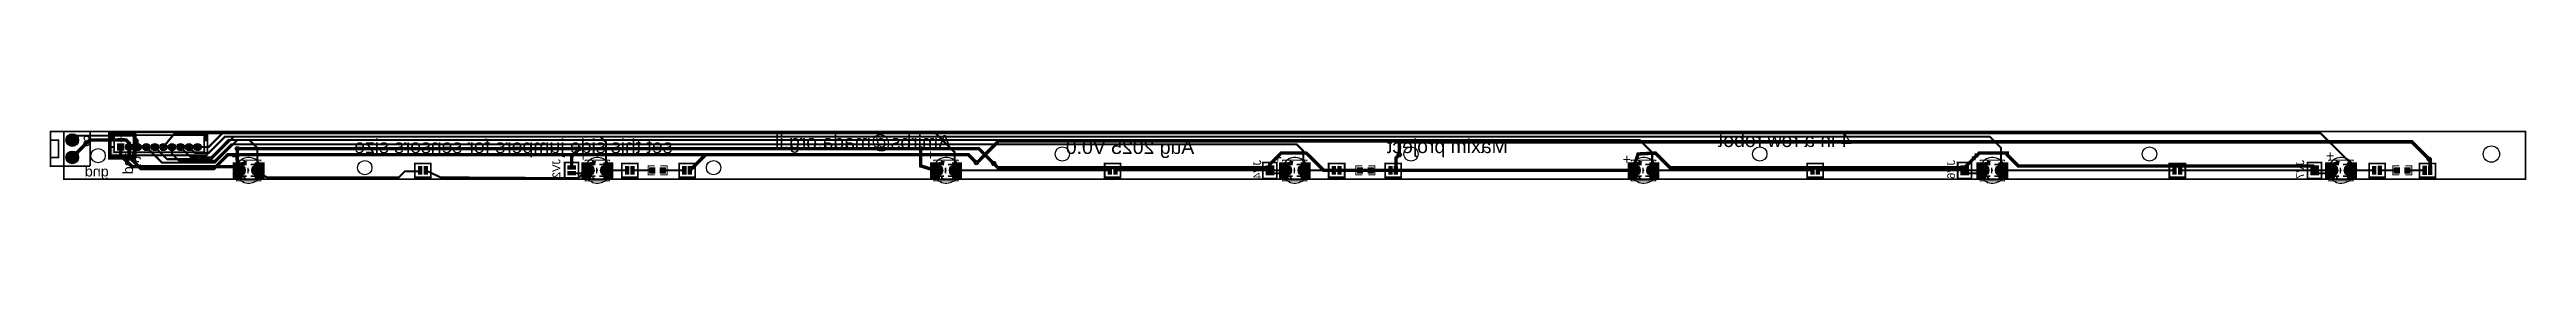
# Model space of a CAD drawing. Header units: millimetres. Extents: x -29 to 333, y -3 to 6.
import ezdxf

# ---------------------------------------------------------------- set-up
doc = ezdxf.new("R2010")
doc.units = ezdxf.units.MM
for name, color, linetype, true_color in [('BoardOutLine', 7, 'Continuous', 0xff00ff), ('BottomLayer', 7, 'Continuous', 0x0000ff), ('BottomPasteMaskLayer', 7, 'Continuous', 0x800000), ('BottomSilkLayer', 7, 'Continuous', 0x66cc33), ('BottomSolderMaskLayer', 7, 'Continuous', 0xaa00ff), ('Document', 7, 'Continuous', 0xffffff), ('Hole', 7, 'Continuous', 0x222222), ('Multi-Layer', 7, 'Continuous', 0xc0c0c0), ('TopLayer', 7, 'Continuous', 0xff0000), ('TopPasteMaskLayer', 7, 'Continuous', 0x808080), ('TopSilkLayer', 7, 'Continuous', 0xffcc00), ('TopSolderMaskLayer', 7, 'Continuous', 0x800080)]:
    doc.layers.add(name, color=color, linetype=linetype, true_color=true_color)
doc.styles.get("Standard").update_dxf_attribs({"font": 'arial.ttf'})

msp = doc.modelspace()

# ---------------------------------------------------------------- texts
at = {"layer": 'BottomSilkLayer', "text_generation_flag": 2}
for s, height, p in [('3', 1.5, (-23.11, 3.56)), ('+', 1.5, (-18.03, 3.94)), ('set this side jumpers for sensors size', 2.032, (61.98, 2.54)), ('Amirbs@mada.org.il', 2.032, (102.74, 3.18)), ('Aug 2025 V0.0', 2.032, (138.3, 2.41)), ('Maxim project', 2.032, (184.15, 2.54)), ('4 in a row robot', 2.032, (234.44, 3.43)), ('gnd', 1.5, (-20.45, -0.89)), ('3', 1.5, (-15.62, 0.51)), ('+', 1.5, (-1.27, 1.27)), ('+', 1.5, (49.53, 1.4)), ('+', 1.5, (100.32, 1.52)), ('+', 1.5, (151.13, 1.14)), ('+', 1.5, (202.18, 0.89)), ('+', 1.5, (253.11, 1.27)), ('+', 1.5, (305.05, 1.4))]:
    msp.add_text(s, height=height, dxfattribs=at).set_placement(p)
for s, height, p in [('gnd', 1.5, (-16.89, 2.92)), ('JV2', 1.143, (45.59, 1.65)), ('JV4', 1.143, (148.08, 1.52)), ('JV6', 1.143, (249.56, 1.52)), ('JV7', 1.143, (300.61, 1.52))]:
    msp.add_text(s, height=height, rotation=90, dxfattribs=at).set_placement(p)

# ---------------------------------------------------------------- hatches: boundary and pattern name
at = {"layer": 'BottomLayer'}
for points in [[(-2.3, 1.15), (-0.9, 1.15), (-0.9, -1.15), (-2.3, -1.15)], [(-0.45, -0.4), (-0.45, 0.4), (-1.25, 0.4), (-1.25, -0.4)], [(1.25, -0.4), (1.25, 0.4), (0.45, 0.4), (0.45, -0.4)], [(0.9, 1.15), (2.3, 1.15), (2.3, -1.15), (0.9, -1.15)], [(46.61, 0.72), (46.61, 0.09), (47.88, 0.09), (47.88, 0.72)], [(48.7, 1.15), (50.1, 1.15), (50.1, -1.15), (48.7, -1.15)], [(50.55, -0.4), (50.55, 0.4), (49.75, 0.4), (49.75, -0.4)], [(52.25, -0.4), (52.25, 0.4), (51.45, 0.4), (51.45, -0.4)], [(51.9, 1.15), (53.3, 1.15), (53.3, -1.15), (51.9, -1.15)], [(99.7, 1.15), (101.1, 1.15), (101.1, -1.15), (99.7, -1.15)], [(101.55, -0.4), (101.55, 0.4), (100.75, 0.4), (100.75, -0.4)], [(103.25, -0.4), (103.25, 0.4), (102.45, 0.4), (102.45, -0.4)], [(102.9, 1.15), (104.3, 1.15), (104.3, -1.15), (102.9, -1.15)], [(148.72, 0.72), (148.72, 0.09), (149.99, 0.09), (149.99, 0.72)], [(150.7, 1.15), (152.1, 1.15), (152.1, -1.15), (150.7, -1.15)], [(152.55, -0.4), (152.55, 0.4), (151.75, 0.4), (151.75, -0.4)], [(154.25, -0.4), (154.25, 0.4), (153.45, 0.4), (153.45, -0.4)], [(153.9, 1.15), (155.3, 1.15), (155.3, -1.15), (153.9, -1.15)], [(201.7, 1.15), (203.1, 1.15), (203.1, -1.15), (201.7, -1.15)], [(203.55, -0.4), (203.55, 0.4), (202.75, 0.4), (202.75, -0.4)], [(205.25, -0.4), (205.25, 0.4), (204.45, 0.4), (204.45, -0.4)], [(204.9, 1.15), (206.3, 1.15), (206.3, -1.15), (204.9, -1.15)], [(250.32, 0.72), (250.32, 0.09), (251.59, 0.09), (251.59, 0.72)], [(252.7, 1.15), (254.1, 1.15), (254.1, -1.15), (252.7, -1.15)], [(254.55, -0.4), (254.55, 0.4), (253.75, 0.4), (253.75, -0.4)], [(256.25, -0.4), (256.25, 0.4), (255.45, 0.4), (255.45, -0.4)], [(255.9, 1.15), (257.3, 1.15), (257.3, -1.15), (255.9, -1.15)], [(301.5, 0.72), (301.5, 0.09), (302.77, 0.09), (302.77, 0.72)], [(303.7, 1.15), (305.1, 1.15), (305.1, -1.15), (303.7, -1.15)], [(305.55, -0.4), (305.55, 0.4), (304.75, 0.4), (304.75, -0.4)], [(307.25, -0.4), (307.25, 0.4), (306.45, 0.4), (306.45, -0.4)], [(306.9, 1.15), (308.3, 1.15), (308.3, -1.15), (306.9, -1.15)], [(46.61, -0.09), (46.61, -0.72), (47.88, -0.72), (47.88, -0.09)], [(148.72, -0.09), (148.72, -0.72), (149.99, -0.72), (149.99, -0.09)], [(250.32, -0.09), (250.32, -0.72), (251.59, -0.72), (251.59, -0.09)], [(301.5, -0.09), (301.5, -0.72), (302.77, -0.72), (302.77, -0.09)]]:
    msp.add_hatch(color=256, dxfattribs=at).paths.add_polyline_path(points)
at = {"layer": 'BottomPasteMaskLayer'}
for points in [[(-2.3, 1.15), (-0.9, 1.15), (-0.9, -1.15), (-2.3, -1.15)], [(-0.45, -0.4), (-0.45, 0.4), (-1.25, 0.4), (-1.25, -0.4)], [(1.25, -0.4), (1.25, 0.4), (0.45, 0.4), (0.45, -0.4)], [(0.9, 1.15), (2.3, 1.15), (2.3, -1.15), (0.9, -1.15)], [(48.7, 1.15), (50.1, 1.15), (50.1, -1.15), (48.7, -1.15)], [(50.55, -0.4), (50.55, 0.4), (49.75, 0.4), (49.75, -0.4)], [(52.25, -0.4), (52.25, 0.4), (51.45, 0.4), (51.45, -0.4)], [(51.9, 1.15), (53.3, 1.15), (53.3, -1.15), (51.9, -1.15)], [(99.7, 1.15), (101.1, 1.15), (101.1, -1.15), (99.7, -1.15)], [(101.55, -0.4), (101.55, 0.4), (100.75, 0.4), (100.75, -0.4)], [(103.25, -0.4), (103.25, 0.4), (102.45, 0.4), (102.45, -0.4)], [(102.9, 1.15), (104.3, 1.15), (104.3, -1.15), (102.9, -1.15)], [(150.7, 1.15), (152.1, 1.15), (152.1, -1.15), (150.7, -1.15)], [(152.55, -0.4), (152.55, 0.4), (151.75, 0.4), (151.75, -0.4)], [(154.25, -0.4), (154.25, 0.4), (153.45, 0.4), (153.45, -0.4)], [(153.9, 1.15), (155.3, 1.15), (155.3, -1.15), (153.9, -1.15)], [(201.7, 1.15), (203.1, 1.15), (203.1, -1.15), (201.7, -1.15)], [(203.55, -0.4), (203.55, 0.4), (202.75, 0.4), (202.75, -0.4)], [(205.25, -0.4), (205.25, 0.4), (204.45, 0.4), (204.45, -0.4)], [(204.9, 1.15), (206.3, 1.15), (206.3, -1.15), (204.9, -1.15)], [(252.7, 1.15), (254.1, 1.15), (254.1, -1.15), (252.7, -1.15)], [(254.55, -0.4), (254.55, 0.4), (253.75, 0.4), (253.75, -0.4)], [(256.25, -0.4), (256.25, 0.4), (255.45, 0.4), (255.45, -0.4)], [(255.9, 1.15), (257.3, 1.15), (257.3, -1.15), (255.9, -1.15)], [(303.7, 1.15), (305.1, 1.15), (305.1, -1.15), (303.7, -1.15)], [(305.55, -0.4), (305.55, 0.4), (304.75, 0.4), (304.75, -0.4)], [(307.25, -0.4), (307.25, 0.4), (306.45, 0.4), (306.45, -0.4)], [(306.9, 1.15), (308.3, 1.15), (308.3, -1.15), (306.9, -1.15)]]:
    msp.add_hatch(color=256, dxfattribs=at).paths.add_polyline_path(points)
at = {"layer": 'BottomSilkLayer'}
for points in [[(-0.75, -1.4), (-0.12, -1.4), (-0.75, -0.77)], [(50.25, -1.4), (50.88, -1.4), (50.25, -0.77)], [(101.25, -1.4), (101.88, -1.4), (101.25, -0.77)], [(152.25, -1.4), (152.88, -1.4), (152.25, -0.77)], [(203.25, -1.4), (203.88, -1.4), (203.25, -0.77)], [(254.25, -1.4), (254.88, -1.4), (254.25, -0.77)], [(305.25, -1.4), (305.88, -1.4), (305.25, -0.77)]]:
    msp.add_hatch(color=256, dxfattribs=at).paths.add_polyline_path(points)
at = {"layer": 'BottomSolderMaskLayer'}
for points in [[(-26.71, 4.45, 1), (-24.86, 4.45, 1)], [(-18.17, 2.9), (-19.24, 2.9), (-19.24, 3.96), (-18.17, 3.96)], [(-17.99, 3.43, 1), (-16.92, 3.43, 1)], [(-16.74, 3.43, 1), (-15.67, 3.43, 1)], [(-15.49, 3.43, 1), (-14.42, 3.43, 1)], [(-14.24, 3.43, 1), (-13.17, 3.43, 1)], [(-12.99, 3.43, 1), (-11.92, 3.43, 1)], [(-11.74, 3.43, 1), (-10.67, 3.43, 1)], [(-10.49, 3.43, 1), (-9.42, 3.43, 1)], [(-9.24, 3.43, 1), (-8.17, 3.43, 1)], [(-7.99, 3.43, 1), (-6.92, 3.43, 1)], [(-26.71, 1.91, 1), (-24.86, 1.91, 1)], [(-2.33, 1.18), (-0.87, 1.18), (-0.87, -1.18), (-2.33, -1.18)], [(-2.06, 0, 1), (-0.48, 0, 1)], [(-0.43, -0.43), (-0.43, 0.43), (-1.28, 0.43), (-1.28, -0.43)], [(1.28, -0.43), (1.28, 0.43), (0.43, 0.43), (0.43, -0.43)], [(0.48, 0, 1), (2.06, 0, 1)], [(0.87, 1.18), (2.33, 1.18), (2.33, -1.18), (0.87, -1.18)], [(48.67, 1.18), (50.13, 1.18), (50.13, -1.18), (48.67, -1.18)], [(48.94, 0, 1), (50.52, 0, 1)], [(50.57, -0.43), (50.57, 0.43), (49.72, 0.43), (49.72, -0.43)], [(52.28, -0.43), (52.28, 0.43), (51.43, 0.43), (51.43, -0.43)], [(51.48, 0, 1), (53.06, 0, 1)], [(51.87, 1.18), (53.33, 1.18), (53.33, -1.18), (51.87, -1.18)], [(99.67, 1.18), (101.13, 1.18), (101.13, -1.18), (99.67, -1.18)], [(99.94, 0, 1), (101.52, 0, 1)], [(101.57, -0.43), (101.57, 0.43), (100.72, 0.43), (100.72, -0.43)], [(103.28, -0.43), (103.28, 0.43), (102.43, 0.43), (102.43, -0.43)], [(102.48, 0, 1), (104.06, 0, 1)], [(102.87, 1.18), (104.33, 1.18), (104.33, -1.18), (102.87, -1.18)], [(150.67, 1.18), (152.13, 1.18), (152.13, -1.18), (150.67, -1.18)], [(150.94, 0, 1), (152.52, 0, 1)], [(152.57, -0.43), (152.57, 0.43), (151.72, 0.43), (151.72, -0.43)], [(154.28, -0.43), (154.28, 0.43), (153.43, 0.43), (153.43, -0.43)], [(153.48, 0, 1), (155.06, 0, 1)], [(153.87, 1.18), (155.33, 1.18), (155.33, -1.18), (153.87, -1.18)], [(201.67, 1.18), (203.13, 1.18), (203.13, -1.18), (201.67, -1.18)], [(201.94, 0, 1), (203.52, 0, 1)], [(203.57, -0.43), (203.57, 0.43), (202.72, 0.43), (202.72, -0.43)], [(205.28, -0.43), (205.28, 0.43), (204.43, 0.43), (204.43, -0.43)], [(204.48, 0, 1), (206.06, 0, 1)], [(204.87, 1.18), (206.33, 1.18), (206.33, -1.18), (204.87, -1.18)], [(252.67, 1.18), (254.13, 1.18), (254.13, -1.18), (252.67, -1.18)], [(252.94, 0, 1), (254.52, 0, 1)], [(254.57, -0.43), (254.57, 0.43), (253.72, 0.43), (253.72, -0.43)], [(256.28, -0.43), (256.28, 0.43), (255.43, 0.43), (255.43, -0.43)], [(255.48, 0, 1), (257.06, 0, 1)], [(255.87, 1.18), (257.33, 1.18), (257.33, -1.18), (255.87, -1.18)], [(303.67, 1.18), (305.13, 1.18), (305.13, -1.18), (303.67, -1.18)], [(303.94, 0, 1), (305.52, 0, 1)], [(305.57, -0.43), (305.57, 0.43), (304.72, 0.43), (304.72, -0.43)], [(307.28, -0.43), (307.28, 0.43), (306.43, 0.43), (306.43, -0.43)], [(306.48, 0, 1), (308.06, 0, 1)], [(306.87, 1.18), (308.33, 1.18), (308.33, -1.18), (306.87, -1.18)]]:
    msp.add_hatch(color=256, dxfattribs=at).paths.add_polyline_path(points)
at = {"layer": 'Document'}
for points in [[(-29.1, 1.76), (-27.74, 1.76), (-27.66, 1.85), (-27.66, 4.48), (-27.74, 4.56), (-29.1, 4.56), (-29.1, 4.32), (-27.9, 4.32), (-27.9, 2.01), (-29.1, 2.01)], [(-19.68, 4.43), (-20.18, 4.43), (-20.18, 5.63), (-17.98, 5.63), (-17.98, 5.18), (-19.63, 5.18), (-19.63, 4.43)], [(-16.98, 5.63), (-16.98, 5.18), (-9.18, 5.18), (-9.18, 5.63)], [(-5.98, 4.38), (-6.48, 4.38), (-6.48, 5.18), (-8.18, 5.18), (-8.18, 5.68), (-5.98, 5.68)], [(-5.98, 3.43), (-6.48, 3.43), (-6.48, 2.63), (-19.68, 2.63), (-19.68, 3.43), (-20.13, 3.43), (-20.13, 2.18), (-5.98, 2.18)], [(-0.9, -0.03), (-0.9, 0.17), (-1.89, 0.17), (-1.89, -0.03), (-0.9, -0.03)], [(-0.9, 0.03), (-0.9, -0.17), (-1.89, -0.17), (-1.89, 0.03), (-0.9, 0.03)], [(-1.29, -0.44), (-1.29, 0.55), (-1.49, 0.55), (-1.49, -0.44), (-1.29, -0.44)], [(-1.29, 0.44), (-1.29, -0.55), (-1.49, -0.55), (-1.49, 0.44), (-1.29, 0.44)], [(-0.66, 0.1), (-1.32, 0.1), (-1.32, -0.05), (-0.66, -0.05)], [(-0.66, -0.1), (-1.32, -0.1), (-1.32, 0.05), (-0.66, 0.05)], [(-0.94, -0.28), (-0.94, 0.39), (-1.09, 0.39), (-1.09, -0.28)], [(-0.94, 0.28), (-0.94, -0.39), (-1.09, -0.39), (-1.09, 0.28)], [(-0.26, 1.21), (-1.05, 1.21), (-1.05, 0.98), (-0.26, 0.98)], [(-0.53, 0.69), (-0.53, 1.48), (-0.76, 1.48), (-0.76, 0.69)], [(-0.75, 1.4), (-0.12, 1.4), (-0.75, 0.76)], [(1.19, -0.05), (0.53, -0.05), (0.53, 0.1), (1.19, 0.1)], [(1.19, 0.05), (0.53, 0.05), (0.53, -0.1), (1.19, -0.1)], [(1.84, -0.03), (1.84, 0.17), (0.85, 0.17), (0.85, -0.03), (1.84, -0.03)], [(1.84, 0.03), (1.84, -0.17), (0.85, -0.17), (0.85, 0.03), (1.84, 0.03)], [(50.1, -0.03), (50.1, 0.17), (49.11, 0.17), (49.11, -0.03), (50.1, -0.03)], [(50.1, 0.03), (50.1, -0.17), (49.11, -0.17), (49.11, 0.03), (50.1, 0.03)], [(49.71, -0.44), (49.71, 0.55), (49.51, 0.55), (49.51, -0.44), (49.71, -0.44)], [(49.71, 0.44), (49.71, -0.55), (49.51, -0.55), (49.51, 0.44), (49.71, 0.44)], [(50.34, 0.1), (49.68, 0.1), (49.68, -0.05), (50.34, -0.05)], [(50.34, -0.1), (49.68, -0.1), (49.68, 0.05), (50.34, 0.05)], [(50.06, -0.28), (50.06, 0.39), (49.91, 0.39), (49.91, -0.28)], [(50.06, 0.28), (50.06, -0.39), (49.91, -0.39), (49.91, 0.28)], [(50.74, 1.21), (49.95, 1.21), (49.95, 0.98), (50.74, 0.98)], [(50.47, 0.69), (50.47, 1.48), (50.24, 1.48), (50.24, 0.69)], [(50.25, 1.4), (50.88, 1.4), (50.25, 0.76)], [(52.19, -0.05), (51.53, -0.05), (51.53, 0.1), (52.19, 0.1)], [(52.19, 0.05), (51.53, 0.05), (51.53, -0.1), (52.19, -0.1)], [(52.84, -0.03), (52.84, 0.17), (51.85, 0.17), (51.85, -0.03), (52.84, -0.03)], [(52.84, 0.03), (52.84, -0.17), (51.85, -0.17), (51.85, 0.03), (52.84, 0.03)], [(101.1, -0.03), (101.1, 0.17), (100.11, 0.17), (100.11, -0.03), (101.1, -0.03)], [(101.1, 0.03), (101.1, -0.17), (100.11, -0.17), (100.11, 0.03), (101.1, 0.03)], [(100.71, -0.44), (100.71, 0.55), (100.51, 0.55), (100.51, -0.44), (100.71, -0.44)], [(100.71, 0.44), (100.71, -0.55), (100.51, -0.55), (100.51, 0.44), (100.71, 0.44)], [(101.34, 0.1), (100.68, 0.1), (100.68, -0.05), (101.34, -0.05)], [(101.34, -0.1), (100.68, -0.1), (100.68, 0.05), (101.34, 0.05)], [(101.06, -0.28), (101.06, 0.39), (100.91, 0.39), (100.91, -0.28)], [(101.06, 0.28), (101.06, -0.39), (100.91, -0.39), (100.91, 0.28)], [(101.74, 1.21), (100.95, 1.21), (100.95, 0.98), (101.74, 0.98)], [(101.47, 0.69), (101.47, 1.48), (101.24, 1.48), (101.24, 0.69)], [(101.25, 1.4), (101.88, 1.4), (101.25, 0.76)], [(103.19, -0.05), (102.53, -0.05), (102.53, 0.1), (103.19, 0.1)], [(103.19, 0.05), (102.53, 0.05), (102.53, -0.1), (103.19, -0.1)], [(103.84, -0.03), (103.84, 0.17), (102.85, 0.17), (102.85, -0.03), (103.84, -0.03)], [(103.84, 0.03), (103.84, -0.17), (102.85, -0.17), (102.85, 0.03), (103.84, 0.03)], [(152.1, -0.03), (152.1, 0.17), (151.11, 0.17), (151.11, -0.03), (152.1, -0.03)], [(152.1, 0.03), (152.1, -0.17), (151.11, -0.17), (151.11, 0.03), (152.1, 0.03)], [(151.71, -0.44), (151.71, 0.55), (151.51, 0.55), (151.51, -0.44), (151.71, -0.44)], [(151.71, 0.44), (151.71, -0.55), (151.51, -0.55), (151.51, 0.44), (151.71, 0.44)], [(152.34, 0.1), (151.68, 0.1), (151.68, -0.05), (152.34, -0.05)], [(152.34, -0.1), (151.68, -0.1), (151.68, 0.05), (152.34, 0.05)], [(152.06, -0.28), (152.06, 0.39), (151.91, 0.39), (151.91, -0.28)], [(152.06, 0.28), (152.06, -0.39), (151.91, -0.39), (151.91, 0.28)], [(152.74, 1.21), (151.95, 1.21), (151.95, 0.98), (152.74, 0.98)], [(152.47, 0.69), (152.47, 1.48), (152.24, 1.48), (152.24, 0.69)], [(152.25, 1.4), (152.88, 1.4), (152.25, 0.76)], [(154.19, -0.05), (153.53, -0.05), (153.53, 0.1), (154.19, 0.1)], [(154.19, 0.05), (153.53, 0.05), (153.53, -0.1), (154.19, -0.1)], [(154.84, -0.03), (154.84, 0.17), (153.85, 0.17), (153.85, -0.03), (154.84, -0.03)], [(154.84, 0.03), (154.84, -0.17), (153.85, -0.17), (153.85, 0.03), (154.84, 0.03)], [(203.1, -0.03), (203.1, 0.17), (202.11, 0.17), (202.11, -0.03), (203.1, -0.03)], [(203.1, 0.03), (203.1, -0.17), (202.11, -0.17), (202.11, 0.03), (203.1, 0.03)], [(202.71, -0.44), (202.71, 0.55), (202.51, 0.55), (202.51, -0.44), (202.71, -0.44)], [(202.71, 0.44), (202.71, -0.55), (202.51, -0.55), (202.51, 0.44), (202.71, 0.44)], [(203.34, 0.1), (202.68, 0.1), (202.68, -0.05), (203.34, -0.05)], [(203.34, -0.1), (202.68, -0.1), (202.68, 0.05), (203.34, 0.05)], [(203.06, -0.28), (203.06, 0.39), (202.91, 0.39), (202.91, -0.28)], [(203.06, 0.28), (203.06, -0.39), (202.91, -0.39), (202.91, 0.28)], [(203.74, 1.21), (202.95, 1.21), (202.95, 0.98), (203.74, 0.98)], [(203.47, 0.69), (203.47, 1.48), (203.24, 1.48), (203.24, 0.69)], [(203.25, 1.4), (203.88, 1.4), (203.25, 0.76)], [(205.19, -0.05), (204.53, -0.05), (204.53, 0.1), (205.19, 0.1)], [(205.19, 0.05), (204.53, 0.05), (204.53, -0.1), (205.19, -0.1)], [(205.84, -0.03), (205.84, 0.17), (204.85, 0.17), (204.85, -0.03), (205.84, -0.03)], [(205.84, 0.03), (205.84, -0.17), (204.85, -0.17), (204.85, 0.03), (205.84, 0.03)], [(254.1, -0.03), (254.1, 0.17), (253.11, 0.17), (253.11, -0.03), (254.1, -0.03)], [(254.1, 0.03), (254.1, -0.17), (253.11, -0.17), (253.11, 0.03), (254.1, 0.03)], [(253.71, -0.44), (253.71, 0.55), (253.51, 0.55), (253.51, -0.44), (253.71, -0.44)], [(253.71, 0.44), (253.71, -0.55), (253.51, -0.55), (253.51, 0.44), (253.71, 0.44)], [(254.34, 0.1), (253.68, 0.1), (253.68, -0.05), (254.34, -0.05)], [(254.34, -0.1), (253.68, -0.1), (253.68, 0.05), (254.34, 0.05)], [(254.06, -0.28), (254.06, 0.39), (253.91, 0.39), (253.91, -0.28)], [(254.06, 0.28), (254.06, -0.39), (253.91, -0.39), (253.91, 0.28)], [(254.74, 1.21), (253.95, 1.21), (253.95, 0.98), (254.74, 0.98)], [(254.47, 0.69), (254.47, 1.48), (254.24, 1.48), (254.24, 0.69)], [(254.25, 1.4), (254.88, 1.4), (254.25, 0.76)], [(256.19, -0.05), (255.53, -0.05), (255.53, 0.1), (256.19, 0.1)], [(256.19, 0.05), (255.53, 0.05), (255.53, -0.1), (256.19, -0.1)], [(256.84, -0.03), (256.84, 0.17), (255.85, 0.17), (255.85, -0.03), (256.84, -0.03)], [(256.84, 0.03), (256.84, -0.17), (255.85, -0.17), (255.85, 0.03), (256.84, 0.03)], [(305.1, -0.03), (305.1, 0.17), (304.11, 0.17), (304.11, -0.03), (305.1, -0.03)], [(305.1, 0.03), (305.1, -0.17), (304.11, -0.17), (304.11, 0.03), (305.1, 0.03)], [(304.71, -0.44), (304.71, 0.55), (304.51, 0.55), (304.51, -0.44), (304.71, -0.44)], [(304.71, 0.44), (304.71, -0.55), (304.51, -0.55), (304.51, 0.44), (304.71, 0.44)], [(305.34, 0.1), (304.68, 0.1), (304.68, -0.05), (305.34, -0.05)], [(305.34, -0.1), (304.68, -0.1), (304.68, 0.05), (305.34, 0.05)], [(305.06, -0.28), (305.06, 0.39), (304.91, 0.39), (304.91, -0.28)], [(305.06, 0.28), (305.06, -0.39), (304.91, -0.39), (304.91, 0.28)], [(305.74, 1.21), (304.95, 1.21), (304.95, 0.98), (305.74, 0.98)], [(305.47, 0.69), (305.47, 1.48), (305.24, 1.48), (305.24, 0.69)], [(305.25, 1.4), (305.88, 1.4), (305.25, 0.76)], [(307.19, -0.05), (306.53, -0.05), (306.53, 0.1), (307.19, 0.1)], [(307.19, 0.05), (306.53, 0.05), (306.53, -0.1), (307.19, -0.1)], [(307.84, -0.03), (307.84, 0.17), (306.85, 0.17), (306.85, -0.03), (307.84, -0.03)], [(307.84, 0.03), (307.84, -0.17), (306.85, -0.17), (306.85, 0.03), (307.84, 0.03)], [(-0.75, -1.4), (-0.12, -1.4), (-0.75, -0.77)], [(50.25, -1.4), (50.88, -1.4), (50.25, -0.77)], [(101.25, -1.4), (101.88, -1.4), (101.25, -0.77)], [(152.25, -1.4), (152.88, -1.4), (152.25, -0.77)], [(203.25, -1.4), (203.88, -1.4), (203.25, -0.77)], [(254.25, -1.4), (254.88, -1.4), (254.25, -0.77)], [(305.25, -1.4), (305.88, -1.4), (305.25, -0.77)]]:
    msp.add_hatch(color=256, dxfattribs=at).paths.add_polyline_path(points)
at = {"layer": 'Multi-Layer'}
for points in [[(-26.68, 4.45, 1), (-24.88, 4.45, 1)], [(-18.2, 2.92), (-19.21, 2.92), (-19.21, 3.94), (-18.2, 3.94)], [(-17.96, 3.43, 1), (-16.95, 3.43, 1)], [(-16.71, 3.43, 1), (-15.7, 3.43, 1)], [(-15.46, 3.43, 1), (-14.45, 3.43, 1)], [(-14.21, 3.43, 1), (-13.2, 3.43, 1)], [(-12.96, 3.43, 1), (-11.95, 3.43, 1)], [(-11.71, 3.43, 1), (-10.7, 3.43, 1)], [(-10.46, 3.43, 1), (-9.45, 3.43, 1)], [(-9.21, 3.43, 1), (-8.2, 3.43, 1)], [(-7.96, 3.43, 1), (-6.95, 3.43, 1)], [(-26.68, 1.91, 1), (-24.88, 1.91, 1)], [(-2.03, 0, 1), (-0.51, 0, 1)], [(0.51, 0, 1), (2.03, 0, 1)], [(48.97, 0, 1), (50.49, 0, 1)], [(51.51, 0, 1), (53.03, 0, 1)], [(99.97, 0, 1), (101.49, 0, 1)], [(102.51, 0, 1), (104.03, 0, 1)], [(150.97, 0, 1), (152.49, 0, 1)], [(153.51, 0, 1), (155.03, 0, 1)], [(201.97, 0, 1), (203.49, 0, 1)], [(204.51, 0, 1), (206.03, 0, 1)], [(252.97, 0, 1), (254.49, 0, 1)], [(255.51, 0, 1), (257.03, 0, 1)], [(303.97, 0, 1), (305.49, 0, 1)], [(306.51, 0, 1), (308.03, 0, 1)]]:
    msp.add_hatch(color=256, dxfattribs=at).paths.add_polyline_path(points)
at = {"layer": 'TopLayer'}
for points in [[(-2.3, -1.15), (-0.9, -1.15), (-0.9, 1.15), (-2.3, 1.15)], [(-0.45, 0.4), (-0.45, -0.4), (-1.25, -0.4), (-1.25, 0.4)], [(1.25, 0.4), (1.25, -0.4), (0.45, -0.4), (0.45, 0.4)], [(0.9, -1.15), (2.3, -1.15), (2.3, 1.15), (0.9, 1.15)], [(24.78, 0.64), (25.41, 0.64), (25.41, -0.64), (24.78, -0.64)], [(25.59, 0.64), (26.22, 0.64), (26.22, -0.64), (25.59, -0.64)], [(48.7, -1.15), (50.1, -1.15), (50.1, 1.15), (48.7, 1.15)], [(50.55, 0.4), (50.55, -0.4), (49.75, -0.4), (49.75, 0.4)], [(52.25, 0.4), (52.25, -0.4), (51.45, -0.4), (51.45, 0.4)], [(51.9, -1.15), (53.3, -1.15), (53.3, 1.15), (51.9, 1.15)], [(55.03, 0.64), (55.66, 0.64), (55.66, -0.64), (55.03, -0.64)], [(55.84, 0.64), (56.48, 0.64), (56.48, -0.64), (55.84, -0.64)], [(59.47, 0.43), (59.47, -0.43), (58.66, -0.43), (58.66, 0.43)], [(60.17, 0.43), (60.17, -0.43), (60.97, -0.43), (60.97, 0.43)], [(63.41, 0.64), (64.05, 0.64), (64.05, -0.64), (63.41, -0.64)], [(64.22, 0.64), (64.86, 0.64), (64.86, -0.64), (64.22, -0.64)], [(99.7, -1.15), (101.1, -1.15), (101.1, 1.15), (99.7, 1.15)], [(101.55, 0.4), (101.55, -0.4), (100.75, -0.4), (100.75, 0.4)], [(103.25, 0.4), (103.25, -0.4), (102.45, -0.4), (102.45, 0.4)], [(102.9, -1.15), (104.3, -1.15), (104.3, 1.15), (102.9, 1.15)], [(125.64, 0.64), (126.28, 0.64), (126.28, -0.64), (125.64, -0.64)], [(126.45, 0.64), (127.09, 0.64), (127.09, -0.64), (126.45, -0.64)], [(150.7, -1.15), (152.1, -1.15), (152.1, 1.15), (150.7, 1.15)], [(152.55, 0.4), (152.55, -0.4), (151.75, -0.4), (151.75, 0.4)], [(154.25, 0.4), (154.25, -0.4), (153.45, -0.4), (153.45, 0.4)], [(153.9, -1.15), (155.3, -1.15), (155.3, 1.15), (153.9, 1.15)], [(158.41, 0.64), (159.04, 0.64), (159.04, -0.64), (158.41, -0.64)], [(159.22, 0.64), (159.86, 0.64), (159.86, -0.64), (159.22, -0.64)], [(162.97, 0.43), (162.97, -0.43), (162.17, -0.43), (162.17, 0.43)], [(163.67, 0.43), (163.67, -0.43), (164.48, -0.43), (164.48, 0.43)], [(166.66, 0.64), (167.3, 0.64), (167.3, -0.64), (166.66, -0.64)], [(167.48, 0.64), (168.11, 0.64), (168.11, -0.64), (167.48, -0.64)], [(201.7, -1.15), (203.1, -1.15), (203.1, 1.15), (201.7, 1.15)], [(203.55, 0.4), (203.55, -0.4), (202.75, -0.4), (202.75, 0.4)], [(205.25, 0.4), (205.25, -0.4), (204.45, -0.4), (204.45, 0.4)], [(204.9, -1.15), (206.3, -1.15), (206.3, 1.15), (204.9, 1.15)], [(228.38, 0.64), (229.02, 0.64), (229.02, -0.64), (228.38, -0.64)], [(229.2, 0.64), (229.83, 0.64), (229.83, -0.64), (229.2, -0.64)], [(252.7, -1.15), (254.1, -1.15), (254.1, 1.15), (252.7, 1.15)], [(254.55, 0.4), (254.55, -0.4), (253.75, -0.4), (253.75, 0.4)], [(256.25, 0.4), (256.25, -0.4), (255.45, -0.4), (255.45, 0.4)], [(255.9, -1.15), (257.3, -1.15), (257.3, 1.15), (255.9, 1.15)], [(281.34, 0.64), (281.98, 0.64), (281.98, -0.64), (281.34, -0.64)], [(282.16, 0.64), (282.79, 0.64), (282.79, -0.64), (282.16, -0.64)], [(303.7, -1.15), (305.1, -1.15), (305.1, 1.15), (303.7, 1.15)], [(305.55, 0.4), (305.55, -0.4), (304.75, -0.4), (304.75, 0.4)], [(307.25, 0.4), (307.25, -0.4), (306.45, -0.4), (306.45, 0.4)], [(306.9, -1.15), (308.3, -1.15), (308.3, 1.15), (306.9, 1.15)], [(310.55, 0.64), (311.19, 0.64), (311.19, -0.64), (310.55, -0.64)], [(311.37, 0.64), (312, 0.64), (312, -0.64), (311.37, -0.64)], [(314.61, 0.43), (314.61, -0.43), (313.8, -0.43), (313.8, 0.43)], [(315.31, 0.43), (315.31, -0.43), (316.12, -0.43), (316.12, 0.43)], [(317.92, 0.64), (318.55, 0.64), (318.55, -0.64), (317.92, -0.64)], [(318.73, 0.64), (319.37, 0.64), (319.37, -0.64), (318.73, -0.64)]]:
    msp.add_hatch(color=256, dxfattribs=at).paths.add_polyline_path(points)
at = {"layer": 'TopPasteMaskLayer'}
for points in [[(-2.3, -1.15), (-0.9, -1.15), (-0.9, 1.15), (-2.3, 1.15)], [(-0.45, 0.4), (-0.45, -0.4), (-1.25, -0.4), (-1.25, 0.4)], [(1.25, 0.4), (1.25, -0.4), (0.45, -0.4), (0.45, 0.4)], [(0.9, -1.15), (2.3, -1.15), (2.3, 1.15), (0.9, 1.15)], [(48.7, -1.15), (50.1, -1.15), (50.1, 1.15), (48.7, 1.15)], [(50.55, 0.4), (50.55, -0.4), (49.75, -0.4), (49.75, 0.4)], [(52.25, 0.4), (52.25, -0.4), (51.45, -0.4), (51.45, 0.4)], [(51.9, -1.15), (53.3, -1.15), (53.3, 1.15), (51.9, 1.15)], [(58.62, -0.45), (59.42, -0.45), (59.47, -0.4), (59.47, -0.17), (59.1, -0.17), (59.1, 0.16), (59.47, 0.16), (59.47, 0.4), (59.42, 0.45), (58.62, 0.45), (58.57, 0.4), (58.57, -0.4)], [(61.01, 0.45), (60.21, 0.45), (60.16, 0.4), (60.16, 0.17), (60.53, 0.17), (60.53, -0.16), (60.16, -0.16), (60.16, -0.4), (60.21, -0.45), (61.01, -0.45), (61.06, -0.4), (61.06, 0.4)], [(99.7, -1.15), (101.1, -1.15), (101.1, 1.15), (99.7, 1.15)], [(101.55, 0.4), (101.55, -0.4), (100.75, -0.4), (100.75, 0.4)], [(103.25, 0.4), (103.25, -0.4), (102.45, -0.4), (102.45, 0.4)], [(102.9, -1.15), (104.3, -1.15), (104.3, 1.15), (102.9, 1.15)], [(150.7, -1.15), (152.1, -1.15), (152.1, 1.15), (150.7, 1.15)], [(152.55, 0.4), (152.55, -0.4), (151.75, -0.4), (151.75, 0.4)], [(154.25, 0.4), (154.25, -0.4), (153.45, -0.4), (153.45, 0.4)], [(153.9, -1.15), (155.3, -1.15), (155.3, 1.15), (153.9, 1.15)], [(162.13, -0.45), (162.93, -0.45), (162.98, -0.4), (162.98, -0.17), (162.61, -0.17), (162.61, 0.16), (162.98, 0.16), (162.98, 0.4), (162.93, 0.45), (162.13, 0.45), (162.08, 0.4), (162.08, -0.4)], [(164.52, 0.45), (163.72, 0.45), (163.67, 0.4), (163.67, 0.17), (164.04, 0.17), (164.04, -0.16), (163.67, -0.16), (163.67, -0.4), (163.72, -0.45), (164.52, -0.45), (164.57, -0.4), (164.57, 0.4)], [(201.7, -1.15), (203.1, -1.15), (203.1, 1.15), (201.7, 1.15)], [(203.55, 0.4), (203.55, -0.4), (202.75, -0.4), (202.75, 0.4)], [(205.25, 0.4), (205.25, -0.4), (204.45, -0.4), (204.45, 0.4)], [(204.9, -1.15), (206.3, -1.15), (206.3, 1.15), (204.9, 1.15)], [(252.7, -1.15), (254.1, -1.15), (254.1, 1.15), (252.7, 1.15)], [(254.55, 0.4), (254.55, -0.4), (253.75, -0.4), (253.75, 0.4)], [(256.25, 0.4), (256.25, -0.4), (255.45, -0.4), (255.45, 0.4)], [(255.9, -1.15), (257.3, -1.15), (257.3, 1.15), (255.9, 1.15)], [(303.7, -1.15), (305.1, -1.15), (305.1, 1.15), (303.7, 1.15)], [(305.55, 0.4), (305.55, -0.4), (304.75, -0.4), (304.75, 0.4)], [(307.25, 0.4), (307.25, -0.4), (306.45, -0.4), (306.45, 0.4)], [(306.9, -1.15), (308.3, -1.15), (308.3, 1.15), (306.9, 1.15)], [(311.37, 0.64), (312, 0.64), (312, -0.64), (311.37, -0.64)], [(313.77, -0.45), (314.57, -0.45), (314.62, -0.4), (314.62, -0.17), (314.25, -0.17), (314.25, 0.16), (314.62, 0.16), (314.62, 0.4), (314.57, 0.45), (313.77, 0.45), (313.72, 0.4), (313.72, -0.4)], [(316.16, 0.45), (315.36, 0.45), (315.31, 0.4), (315.31, 0.17), (315.68, 0.17), (315.68, -0.16), (315.31, -0.16), (315.31, -0.4), (315.36, -0.45), (316.16, -0.45), (316.21, -0.4), (316.21, 0.4)], [(317.92, 0.64), (318.55, 0.64), (318.55, -0.64), (317.92, -0.64)], [(318.73, 0.64), (319.37, 0.64), (319.37, -0.64), (318.73, -0.64)]]:
    msp.add_hatch(color=256, dxfattribs=at).paths.add_polyline_path(points)
at = {"layer": 'TopSilkLayer'}
for points in [[(-0.75, 1.4), (-0.12, 1.4), (-0.75, 0.76)], [(50.25, 1.4), (50.88, 1.4), (50.25, 0.76)], [(101.25, 1.4), (101.88, 1.4), (101.25, 0.76)], [(152.25, 1.4), (152.88, 1.4), (152.25, 0.76)], [(203.25, 1.4), (203.88, 1.4), (203.25, 0.76)], [(254.25, 1.4), (254.88, 1.4), (254.25, 0.76)], [(305.25, 1.4), (305.88, 1.4), (305.25, 0.76)]]:
    msp.add_hatch(color=256, dxfattribs=at).paths.add_polyline_path(points)
at = {"layer": 'TopSolderMaskLayer'}
for points in [[(-26.71, 4.45, 1), (-24.86, 4.45, 1)], [(-18.17, 2.9), (-19.24, 2.9), (-19.24, 3.96), (-18.17, 3.96)], [(-17.99, 3.43, 1), (-16.92, 3.43, 1)], [(-16.74, 3.43, 1), (-15.67, 3.43, 1)], [(-15.49, 3.43, 1), (-14.42, 3.43, 1)], [(-14.24, 3.43, 1), (-13.17, 3.43, 1)], [(-12.99, 3.43, 1), (-11.92, 3.43, 1)], [(-11.74, 3.43, 1), (-10.67, 3.43, 1)], [(-10.49, 3.43, 1), (-9.42, 3.43, 1)], [(-9.24, 3.43, 1), (-8.17, 3.43, 1)], [(-7.99, 3.43, 1), (-6.92, 3.43, 1)], [(-26.71, 1.91, 1), (-24.86, 1.91, 1)], [(-2.33, -1.18), (-0.87, -1.18), (-0.87, 1.18), (-2.33, 1.18)], [(-2.06, 0, 1), (-0.48, 0, 1)], [(-0.43, 0.43), (-0.43, -0.43), (-1.28, -0.43), (-1.28, 0.43)], [(1.28, 0.43), (1.28, -0.43), (0.43, -0.43), (0.43, 0.43)], [(0.48, 0, 1), (2.06, 0, 1)], [(0.87, -1.18), (2.33, -1.18), (2.33, 1.18), (0.87, 1.18)], [(48.67, -1.18), (50.13, -1.18), (50.13, 1.18), (48.67, 1.18)], [(48.94, 0, 1), (50.52, 0, 1)], [(50.57, 0.43), (50.57, -0.43), (49.72, -0.43), (49.72, 0.43)], [(52.28, 0.43), (52.28, -0.43), (51.43, -0.43), (51.43, 0.43)], [(51.48, 0, 1), (53.06, 0, 1)], [(51.87, -1.18), (53.33, -1.18), (53.33, 1.18), (51.87, 1.18)], [(59.49, 0.46), (59.49, -0.46), (58.64, -0.46), (58.64, 0.46)], [(60.14, 0.46), (60.14, -0.46), (61, -0.46), (61, 0.46)], [(99.67, -1.18), (101.13, -1.18), (101.13, 1.18), (99.67, 1.18)], [(99.94, 0, 1), (101.52, 0, 1)], [(101.57, 0.43), (101.57, -0.43), (100.72, -0.43), (100.72, 0.43)], [(103.28, 0.43), (103.28, -0.43), (102.43, -0.43), (102.43, 0.43)], [(102.48, 0, 1), (104.06, 0, 1)], [(102.87, -1.18), (104.33, -1.18), (104.33, 1.18), (102.87, 1.18)], [(150.67, -1.18), (152.13, -1.18), (152.13, 1.18), (150.67, 1.18)], [(150.94, 0, 1), (152.52, 0, 1)], [(152.57, 0.43), (152.57, -0.43), (151.72, -0.43), (151.72, 0.43)], [(154.28, 0.43), (154.28, -0.43), (153.43, -0.43), (153.43, 0.43)], [(153.48, 0, 1), (155.06, 0, 1)], [(153.87, -1.18), (155.33, -1.18), (155.33, 1.18), (153.87, 1.18)], [(163, 0.46), (163, -0.46), (162.14, -0.46), (162.14, 0.46)], [(163.65, 0.46), (163.65, -0.46), (164.5, -0.46), (164.5, 0.46)], [(201.67, -1.18), (203.13, -1.18), (203.13, 1.18), (201.67, 1.18)], [(201.94, 0, 1), (203.52, 0, 1)], [(203.57, 0.43), (203.57, -0.43), (202.72, -0.43), (202.72, 0.43)], [(205.28, 0.43), (205.28, -0.43), (204.43, -0.43), (204.43, 0.43)], [(204.48, 0, 1), (206.06, 0, 1)], [(204.87, -1.18), (206.33, -1.18), (206.33, 1.18), (204.87, 1.18)], [(252.67, -1.18), (254.13, -1.18), (254.13, 1.18), (252.67, 1.18)], [(252.94, 0, 1), (254.52, 0, 1)], [(254.57, 0.43), (254.57, -0.43), (253.72, -0.43), (253.72, 0.43)], [(256.28, 0.43), (256.28, -0.43), (255.43, -0.43), (255.43, 0.43)], [(255.48, 0, 1), (257.06, 0, 1)], [(255.87, -1.18), (257.33, -1.18), (257.33, 1.18), (255.87, 1.18)], [(303.67, -1.18), (305.13, -1.18), (305.13, 1.18), (303.67, 1.18)], [(303.94, 0, 1), (305.52, 0, 1)], [(305.57, 0.43), (305.57, -0.43), (304.72, -0.43), (304.72, 0.43)], [(307.28, 0.43), (307.28, -0.43), (306.43, -0.43), (306.43, 0.43)], [(306.48, 0, 1), (308.06, 0, 1)], [(306.87, -1.18), (308.33, -1.18), (308.33, 1.18), (306.87, 1.18)], [(311.35, 0.69), (312.01, 0.69), (312.01, -0.69), (311.35, -0.69)], [(314.64, 0.46), (314.64, -0.46), (313.78, -0.46), (313.78, 0.46)], [(315.29, 0.46), (315.29, -0.46), (316.14, -0.46), (316.14, 0.46)], [(317.91, 0.69), (318.57, 0.69), (318.57, -0.69), (317.91, -0.69)], [(318.72, 0.69), (319.38, 0.69), (319.38, -0.69), (318.72, -0.69)]]:
    msp.add_hatch(color=256, dxfattribs=at).paths.add_polyline_path(points)

# ---------------------------------------------------------------- linework, layer by layer
at = {"layer": 'BoardOutLine', "const_width": 0.254}
msp.add_lwpolyline([(-27, 5.7), (333, 5.7), (333, -1.3), (-27, -1.3), (-27, 5.7)], close=True, dxfattribs=at)
at = {"layer": 'BottomLayer'}
for points, const_width in [([(-17.46, 3.43), (-17.46, 3.99), (-17.91, 4.45), (-23.24, 4.45), (-25.78, 1.91)], 0.5), ([(-25.78, 4.45), (-25.15, 5.08), (-16.89, 5.08)], 0.3), ([(-3.81, 0.53), (-17.04, 0.53), (-18.71, 2.2), (-18.71, 3.43)], 0.5), ([(-16.21, 3.43), (-16.21, 4.4), (-16.89, 5.08)], 0.3), ([(-14.96, 3.43), (-12.67, 1.14), (-4.95, 1.14), (-1.65, 4.45), (0.13, 4.45), (1.27, 3.3), (1.27, 0)], 0.3), ([(-13.71, 3.43), (-11.93, 1.65), (-5.46, 1.65), (-2.16, 4.95), (51.44, 4.95), (52.27, 4.12), (52.27, 0)], 0.3), ([(-12.46, 3.43), (-12.46, 3.43), (-10.8, 5.46), (100.46, 5.46), (103.27, 2.65), (103.27, 0)], 0.3), ([(168.28, 2.29), (168.28, 4.32), (109.69, 4.32), (106.55, 1.14)], 0.5), ([(318.9, 1.65), (316.36, 4.19), (168.28, 4.19), (168.28, 2.29)], 0.5), ([(-1.65, 3.18), (-1.65, 0.53), (-3.81, 0.53)], 0.5), ([(48.39, 3.18), (47.24, 2.03), (47.24, 0.41)], 0.5), ([(47.24, -0.41), (49.32, -0.41), (49.73, 0)], 0.3), ([(98.3, 3.18), (98.3, 0.66), (100.4, 0)], 0.5), ([(149.35, 0.41), (109.6, 0.38), (108.97, 1.02)], 0.5), ([(202.4, 0), (157.23, 0), (154.69, 2.54), (151, 2.54), (149.35, 0.89), (149.35, 0.41)], 0.5), ([(149.35, -0.41), (151.32, -0.41), (151.73, 0)], 0.3), ([(250.95, 0.41), (250.93, 0.38), (207.9, 0.38), (205.74, 2.54), (203.2, 2.41), (202.4, 0)], 0.5), ([(302.13, 0.41), (301.91, 0.64), (258.83, 0.64), (257.18, 2.29), (257.18, 2.54), (253.09, 2.54), (250.95, 0.41)], 0.5), ([(250.95, -0.41), (253.32, -0.41), (253.73, 0)], 0.3), ([(302.13, -0.41), (304.32, -0.41), (304.73, 0)], 0.3)]:
    msp.add_lwpolyline(points, dxfattribs=dict(at, const_width=const_width))
at = {"layer": 'BottomSilkLayer'}
for points, const_width in [([(-20.32, 5.46), (-16.7, 5.46), (-16.7, 1.84), (-20.32, 1.84), (-20.32, 5.46)], 0.5), ([(46.23, 1.17), (46.23, -1.17), (48.26, -1.17), (48.26, 1.17), (46.23, 1.17)], 0.254), ([(148.34, 1.17), (148.34, -1.17), (150.37, -1.17), (150.37, 1.17), (148.34, 1.17)], 0.254), ([(249.94, 1.17), (249.94, -1.17), (251.97, -1.17), (251.97, 1.17), (249.94, 1.17)], 0.254), ([(301.12, 1.17), (301.12, -1.17), (303.15, -1.17), (303.15, 1.17), (301.12, 1.17)], 0.254)]:
    msp.add_lwpolyline(points, close=True, dxfattribs=dict(at, const_width=const_width))
for points, const_width in [([(-1.77, -0.86), (-1.77, 0.86)], 0.254), ([(-1.77, 0.86), (-0.29, 0.86)], 0.254), ([(1.78, 1.33), (1.78, 1.52), (-1.78, 1.52), (-1.78, 1.33)], 0.152), ([(-0.08, -0.41), (-0.08, 0.38)], 0.203), ([(-0.08, -0.01), (0.1, -0.01)], 0.203), ([(0.29, 0.86), (1.46, 0.86)], 0.254), ([(1.46, -0.86), (1.82, -0.51), (1.82, 0.51), (1.46, 0.86)], 0.254), ([(49.23, -0.86), (49.23, 0.86)], 0.254), ([(49.23, 0.86), (50.71, 0.86)], 0.254), ([(52.78, 1.33), (52.78, 1.52), (49.22, 1.52), (49.22, 1.33)], 0.152), ([(50.92, -0.41), (50.92, 0.38)], 0.203), ([(50.92, -0.01), (51.1, -0.01)], 0.203), ([(51.29, 0.86), (52.46, 0.86)], 0.254), ([(52.46, -0.86), (52.82, -0.51), (52.82, 0.51), (52.46, 0.86)], 0.254), ([(100.23, -0.86), (100.23, 0.86)], 0.254), ([(100.23, 0.86), (101.71, 0.86)], 0.254), ([(103.78, 1.33), (103.78, 1.52), (100.22, 1.52), (100.22, 1.33)], 0.152), ([(101.92, -0.41), (101.92, 0.38)], 0.203), ([(101.92, -0.01), (102.1, -0.01)], 0.203), ([(102.29, 0.86), (103.46, 0.86)], 0.254), ([(103.46, -0.86), (103.82, -0.51), (103.82, 0.51), (103.46, 0.86)], 0.254), ([(151.23, -0.86), (151.23, 0.86)], 0.254), ([(151.23, 0.86), (152.71, 0.86)], 0.254), ([(154.78, 1.33), (154.78, 1.52), (151.22, 1.52), (151.22, 1.33)], 0.152), ([(152.92, -0.41), (152.92, 0.38)], 0.203), ([(152.92, -0.01), (153.1, -0.01)], 0.203), ([(153.29, 0.86), (154.46, 0.86)], 0.254), ([(154.46, -0.86), (154.82, -0.51), (154.82, 0.51), (154.46, 0.86)], 0.254), ([(202.23, -0.86), (202.23, 0.86)], 0.254), ([(202.23, 0.86), (203.71, 0.86)], 0.254), ([(205.78, 1.33), (205.78, 1.52), (202.22, 1.52), (202.22, 1.33)], 0.152), ([(203.92, -0.41), (203.92, 0.38)], 0.203), ([(203.92, -0.01), (204.1, -0.01)], 0.203), ([(204.29, 0.86), (205.46, 0.86)], 0.254), ([(205.46, -0.86), (205.82, -0.51), (205.82, 0.51), (205.46, 0.86)], 0.254), ([(253.23, -0.86), (253.23, 0.86)], 0.254), ([(253.23, 0.86), (254.71, 0.86)], 0.254), ([(256.78, 1.33), (256.78, 1.52), (253.22, 1.52), (253.22, 1.33)], 0.152), ([(254.92, -0.41), (254.92, 0.38)], 0.203), ([(254.92, -0.01), (255.1, -0.01)], 0.203), ([(255.29, 0.86), (256.46, 0.86)], 0.254), ([(256.46, -0.86), (256.82, -0.51), (256.82, 0.51), (256.46, 0.86)], 0.254), ([(304.23, -0.86), (304.23, 0.86)], 0.254), ([(304.23, 0.86), (305.71, 0.86)], 0.254), ([(307.78, 1.33), (307.78, 1.52), (304.22, 1.52), (304.22, 1.33)], 0.152), ([(305.92, -0.41), (305.92, 0.38)], 0.203), ([(305.92, -0.01), (306.1, -0.01)], 0.203), ([(306.29, 0.86), (307.46, 0.86)], 0.254), ([(307.46, -0.86), (307.82, -0.51), (307.82, 0.51), (307.46, 0.86)], 0.254), ([(-1.77, -0.86), (-0.29, -0.86)], 0.254), ([(-1.78, -1.33), (-1.78, -1.52), (1.78, -1.52), (1.78, -1.33)], 0.152), ([(0.32, -0.86), (1.46, -0.86)], 0.254), ([(49.23, -0.86), (50.71, -0.86)], 0.254), ([(49.22, -1.33), (49.22, -1.52), (52.78, -1.52), (52.78, -1.33)], 0.152), ([(51.32, -0.86), (52.46, -0.86)], 0.254), ([(100.23, -0.86), (101.71, -0.86)], 0.254), ([(100.22, -1.33), (100.22, -1.52), (103.78, -1.52), (103.78, -1.33)], 0.152), ([(102.32, -0.86), (103.46, -0.86)], 0.254), ([(151.23, -0.86), (152.71, -0.86)], 0.254), ([(151.22, -1.33), (151.22, -1.52), (154.78, -1.52), (154.78, -1.33)], 0.152), ([(153.32, -0.86), (154.46, -0.86)], 0.254), ([(202.23, -0.86), (203.71, -0.86)], 0.254), ([(202.22, -1.33), (202.22, -1.52), (205.78, -1.52), (205.78, -1.33)], 0.152), ([(204.32, -0.86), (205.46, -0.86)], 0.254), ([(253.23, -0.86), (254.71, -0.86)], 0.254), ([(253.22, -1.33), (253.22, -1.52), (256.78, -1.52), (256.78, -1.33)], 0.152), ([(255.32, -0.86), (256.46, -0.86)], 0.254), ([(304.23, -0.86), (305.71, -0.86)], 0.254), ([(304.22, -1.33), (304.22, -1.52), (307.78, -1.52), (307.78, -1.33)], 0.152), ([(306.32, -0.86), (307.46, -0.86)], 0.254)]:
    msp.add_lwpolyline(points, dxfattribs=dict(at, const_width=const_width))
at = {"layer": 'BottomSolderMaskLayer'}
for centre, radius in [((-25.78, 4.45), 0.925), ((-25.78, 4.45), 0.566), ((-18.71, 3.43), 0.341), ((-17.46, 3.43), 0.533), ((-17.46, 3.43), 0.341), ((-16.21, 3.43), 0.533), ((-16.21, 3.43), 0.341), ((-14.96, 3.43), 0.533), ((-14.96, 3.43), 0.341), ((-13.71, 3.43), 0.533), ((-13.71, 3.43), 0.341), ((-12.46, 3.43), 0.533), ((-12.46, 3.43), 0.341), ((-11.21, 3.43), 0.533), ((-11.21, 3.43), 0.341), ((-9.96, 3.43), 0.533), ((-9.96, 3.43), 0.341), ((-8.71, 3.43), 0.533), ((-8.71, 3.43), 0.341), ((-7.46, 3.43), 0.533), ((-7.46, 3.43), 0.341), ((-25.78, 1.91), 0.925), ((-25.78, 1.91), 0.566), ((-1.27, 0), 0.787), ((-1.27, 0), 0.465), ((1.27, 0), 0.787), ((1.27, 0), 0.465), ((49.73, 0), 0.787), ((49.73, 0), 0.465), ((52.27, 0), 0.787), ((52.27, 0), 0.465), ((100.73, 0), 0.787), ((100.73, 0), 0.465), ((103.27, 0), 0.787), ((103.27, 0), 0.465), ((151.73, 0), 0.787), ((151.73, 0), 0.465), ((154.27, 0), 0.787), ((154.27, 0), 0.465), ((202.73, 0), 0.787), ((202.73, 0), 0.465), ((205.27, 0), 0.787), ((205.27, 0), 0.465), ((253.73, 0), 0.787), ((253.73, 0), 0.465), ((256.27, 0), 0.787), ((256.27, 0), 0.465), ((304.73, 0), 0.787), ((304.73, 0), 0.465), ((307.27, 0), 0.787), ((307.27, 0), 0.465)]:
    msp.add_circle(centre, radius, dxfattribs=at)
at = {"layer": 'Hole'}
for centre in [(-1.65, 3.18), (48.39, 3.18), (98.3, 3.18), (106.43, 1.14), (108.97, 1.02), (168.28, 2.29), (318.9, 1.65)]:
    msp.add_circle(centre, 0.152, dxfattribs=at)
at = {"layer": 'Multi-Layer'}
for centre, radius in [((-25.78, 4.45), 0.9), ((-25.78, 4.45), 0.55), ((-18.71, 3.43), 0.325), ((-17.46, 3.43), 0.508), ((-17.46, 3.43), 0.325), ((-16.21, 3.43), 0.508), ((-16.21, 3.43), 0.325), ((-14.96, 3.43), 0.508), ((-14.96, 3.43), 0.325), ((-13.71, 3.43), 0.508), ((-13.71, 3.43), 0.325), ((-12.46, 3.43), 0.508), ((-12.46, 3.43), 0.325), ((-11.21, 3.43), 0.508), ((-11.21, 3.43), 0.325), ((-9.96, 3.43), 0.508), ((-9.96, 3.43), 0.325), ((-8.71, 3.43), 0.508), ((-8.71, 3.43), 0.325), ((-7.46, 3.43), 0.508), ((-7.46, 3.43), 0.325), ((-25.78, 1.91), 0.9), ((-25.78, 1.91), 0.55), ((-22, 2.16), 1.05), ((-1.27, 0), 0.762), ((-1.65, 3.18), 0.305), ((-1.27, 0), 0.45), ((1.27, 0), 0.762), ((1.27, 0), 0.45), ((17, 0.4), 1.05), ((48.39, 3.18), 0.305), ((49.73, 0), 0.762), ((49.73, 0), 0.45), ((52.27, 0), 0.762), ((52.27, 0), 0.45), ((68, 0.4), 1.05), ((98.3, 3.18), 0.305), ((100.73, 0), 0.762), ((100.73, 0), 0.45), ((103.27, 0), 0.762), ((103.27, 0), 0.45), ((106.43, 1.14), 0.305), ((108.97, 1.02), 0.305), ((119, 2.4), 1.05), ((151.73, 0), 0.762), ((151.73, 0), 0.45), ((154.27, 0), 0.762), ((154.27, 0), 0.45), ((168.28, 2.29), 0.305), ((170, 2.4), 1.05), ((202.73, 0), 0.762), ((202.73, 0), 0.45), ((205.27, 0), 0.762), ((205.27, 0), 0.45), ((221, 2.4), 1.05), ((253.73, 0), 0.762), ((253.73, 0), 0.45), ((256.27, 0), 0.762), ((256.27, 0), 0.45), ((278, 2.4), 1.05), ((304.73, 0), 0.762), ((304.73, 0), 0.45), ((307.27, 0), 0.762), ((307.27, 0), 0.45), ((318.9, 1.65), 0.305), ((328, 2.4), 1.2)]:
    msp.add_circle(centre, radius, dxfattribs=at)
at = {"layer": 'TopLayer'}
for points, const_width in [([(66.83, 2.29), (-3.05, 2.29), (-5.08, 0.25), (-15.75, 0.25), (-17.46, 1.96), (-17.46, 3.43)], 0.5), ([(154.27, 0), (154.27, 2.83), (153.29, 3.81), (-2.54, 3.81), (-4.95, 1.4), (-10.16, 1.4), (-11.21, 2.44), (-11.21, 3.43)], 0.3), ([(-8.71, 3.43), (-7.82, 2.54), (-5.84, 2.54), (-4.57, 3.81)], 0.3), ([(-7.45, 3.43), (-5.86, 3.42), (-3.8, 5.46), (303.02, 5.46), (307.21, 1.27), (307.27, 0)], 0.3), ([(-5.46, 1.91), (-2.96, 4.45), (203.45, 4.45), (205.27, 2.63), (205.27, 0)], 0.3), ([(-4.57, 3.81), (-3.43, 4.95), (254.64, 4.95), (256.27, 3.32), (256.27, 0)], 0.3), ([(-9.96, 3.43), (-8.43, 1.91), (-5.46, 1.91)], 0.3), ([(48.39, 3.18), (-1.65, 3.18)], 0.5), ([(1.21, -0.13), (2.67, -1.02), (21.97, -1.02), (22.86, -0.13), (25.03, -0.13)], 0.3), ([(25.91, 0), (28.07, -1.02), (48.13, -1.14), (49.73, 0)], 0.3), ([(97.98, 3.18), (48.39, 3.18)], 0.5), ([(52.6, 0), (55.35, 0)], 0.3), ([(56.16, 0), (59.06, 0)], 0.3), ([(60.57, 0), (63.73, 0)], 0.3), ([(106.43, 1.14), (105.28, 2.29), (66.83, 2.29), (64.54, 0)], 0.5), ([(108.97, 1.02), (106.81, 3.18), (98.17, 3.18), (98.3, 3.18)], 0.5), ([(103.6, 0), (125.96, 0)], 0.3), ([(126.77, 0), (151.4, 0)], 0.3), ([(154.27, 0), (158.72, 0)], 0.3), ([(159.54, 0), (162.57, 0)], 0.3), ([(164.08, 0), (166.98, 0)], 0.3), ([(168.28, 2.29), (167.79, 1.8), (167.79, 0)], 0.5), ([(205.27, 0), (228.7, 0)], 0.3), ([(229.51, 0), (253.73, 0)], 0.3), ([(256.6, 0), (281.66, 0)], 0.3), ([(282.47, 0), (304.4, 0)], 0.3), ([(307.6, 0), (310.87, 0)], 0.3), ([(311.68, 0), (314.21, 0)], 0.3), ([(315.71, 0), (318.24, 0)], 0.3), ([(319.05, 0), (319.05, 1.5), (318.9, 1.65)], 0.5)]:
    msp.add_lwpolyline(points, dxfattribs=dict(at, const_width=const_width))
at = {"layer": 'TopSilkLayer'}
for points, const_width in [([(-28.98, 4.44), (-28.98, 5.72), (-27.78, 5.72)], 0.254), ([(-28.98, 4.44), (-28.98, 1.88)], 0.254), ([(-27.78, 4.44), (-28.98, 4.44)], 0.254), ([(-27.78, 5.72), (-23.18, 5.72)], 0.254), ([(-27.78, 1.88), (-27.78, 4.44)], 0.254), ([(-23.18, 0.64), (-23.18, 5.72)], 0.254), ([(-20.15, 5.61), (-6.01, 5.61)], 0.254), ([(-20.15, 2.21), (-20.15, 5.61)], 0.254), ([(-19.66, 4.45), (-20.15, 4.45)], 0.254), ([(-17.96, 5.17), (-17.96, 5.62)], 0.254), ([(-16.96, 5.17), (-16.96, 5.62)], 0.254), ([(-9.21, 5.17), (-9.21, 5.62)], 0.254), ([(-8.21, 5.17), (-8.21, 5.62)], 0.254), ([(-6, 4.4), (-6.49, 4.4)], 0.254), ([(-6, 2.21), (-6, 5.61)], 0.254), ([(-28.98, 1.88), (-28.98, 0.64), (-27.78, 0.64)], 0.254), ([(-27.78, 1.88), (-28.98, 1.88)], 0.254), ([(-23.18, 0.64), (-27.78, 0.64)], 0.254), ([(-19.66, 3.43), (-20.15, 3.43)], 0.254), ([(-20.15, 2.21), (-6.01, 2.21)], 0.254), ([(-13.5, 3.43), (-14.01, 3.43)], 0.254), ([(-6.49, 3.43), (-6, 3.43)], 0.254), ([(-1.77, 0.86), (-1.77, -0.86)], 0.254), ([(-1.77, 0.86), (-0.29, 0.86)], 0.254), ([(-1.78, 1.33), (-1.78, 1.52), (1.78, 1.52), (1.78, 1.33)], 0.152), ([(-0.39, 1.1), (-0.9, 1.1)], 0.254), ([(-0.65, 1.35), (-0.65, 0.85)], 0.254), ([(-0.08, 0.41), (-0.08, -0.38)], 0.203), ([(-0.08, 0.01), (0.1, 0.01)], 0.203), ([(0.32, 0.86), (1.46, 0.86)], 0.254), ([(1.4, 1.3), (1.4, 0.98)], 0.254), ([(1.46, 0.86), (1.82, 0.51), (1.82, -0.51), (1.46, -0.86)], 0.254), ([(1.5, 1.18), (1.5, 0.97)], 0.254), ([(49.23, 0.86), (49.23, -0.86)], 0.254), ([(49.23, 0.86), (50.71, 0.86)], 0.254), ([(49.22, 1.33), (49.22, 1.52), (52.78, 1.52), (52.78, 1.33)], 0.152), ([(50.61, 1.1), (50.1, 1.1)], 0.254), ([(50.35, 1.35), (50.35, 0.85)], 0.254), ([(50.92, 0.41), (50.92, -0.38)], 0.203), ([(50.92, 0.01), (51.1, 0.01)], 0.203), ([(51.32, 0.86), (52.46, 0.86)], 0.254), ([(52.4, 1.3), (52.4, 0.98)], 0.254), ([(52.46, 0.86), (52.82, 0.51), (52.82, -0.51), (52.46, -0.86)], 0.254), ([(52.5, 1.18), (52.5, 0.97)], 0.254), ([(59.39, 0.66), (58.43, 0.66), (58.43, -0.66), (59.39, -0.66)], 0.152), ([(60.24, 0.66), (61.2, 0.66), (61.2, -0.66), (60.24, -0.66)], 0.152), ([(100.23, 0.86), (100.23, -0.86)], 0.254), ([(100.23, 0.86), (101.71, 0.86)], 0.254), ([(100.22, 1.33), (100.22, 1.52), (103.78, 1.52), (103.78, 1.33)], 0.152), ([(101.61, 1.1), (101.1, 1.1)], 0.254), ([(101.35, 1.35), (101.35, 0.85)], 0.254), ([(101.92, 0.41), (101.92, -0.38)], 0.203), ([(101.92, 0.01), (102.1, 0.01)], 0.203), ([(102.32, 0.86), (103.46, 0.86)], 0.254), ([(103.4, 1.3), (103.4, 0.98)], 0.254), ([(103.46, 0.86), (103.82, 0.51), (103.82, -0.51), (103.46, -0.86)], 0.254), ([(103.5, 1.18), (103.5, 0.97)], 0.254), ([(151.23, 0.86), (151.23, -0.86)], 0.254), ([(151.23, 0.86), (152.71, 0.86)], 0.254), ([(151.22, 1.33), (151.22, 1.52), (154.78, 1.52), (154.78, 1.33)], 0.152), ([(152.61, 1.1), (152.1, 1.1)], 0.254), ([(152.35, 1.35), (152.35, 0.85)], 0.254), ([(152.92, 0.41), (152.92, -0.38)], 0.203), ([(152.92, 0.01), (153.1, 0.01)], 0.203), ([(153.32, 0.86), (154.46, 0.86)], 0.254), ([(154.4, 1.3), (154.4, 0.98)], 0.254), ([(154.46, 0.86), (154.82, 0.51), (154.82, -0.51), (154.46, -0.86)], 0.254), ([(154.5, 1.18), (154.5, 0.97)], 0.254), ([(162.9, 0.66), (161.94, 0.66), (161.94, -0.66), (162.9, -0.66)], 0.152), ([(163.75, 0.66), (164.71, 0.66), (164.71, -0.66), (163.75, -0.66)], 0.152), ([(202.23, 0.86), (202.23, -0.86)], 0.254), ([(202.23, 0.86), (203.71, 0.86)], 0.254), ([(202.22, 1.33), (202.22, 1.52), (205.78, 1.52), (205.78, 1.33)], 0.152), ([(203.61, 1.1), (203.1, 1.1)], 0.254), ([(203.35, 1.35), (203.35, 0.85)], 0.254), ([(203.92, 0.41), (203.92, -0.38)], 0.203), ([(203.92, 0.01), (204.1, 0.01)], 0.203), ([(204.32, 0.86), (205.46, 0.86)], 0.254), ([(205.4, 1.3), (205.4, 0.98)], 0.254), ([(205.46, 0.86), (205.82, 0.51), (205.82, -0.51), (205.46, -0.86)], 0.254), ([(205.5, 1.18), (205.5, 0.97)], 0.254), ([(253.23, 0.86), (253.23, -0.86)], 0.254), ([(253.23, 0.86), (254.71, 0.86)], 0.254), ([(253.22, 1.33), (253.22, 1.52), (256.78, 1.52), (256.78, 1.33)], 0.152), ([(254.61, 1.1), (254.1, 1.1)], 0.254), ([(254.35, 1.35), (254.35, 0.85)], 0.254), ([(254.92, 0.41), (254.92, -0.38)], 0.203), ([(254.92, 0.01), (255.1, 0.01)], 0.203), ([(255.32, 0.86), (256.46, 0.86)], 0.254), ([(256.4, 1.3), (256.4, 0.98)], 0.254), ([(256.46, 0.86), (256.82, 0.51), (256.82, -0.51), (256.46, -0.86)], 0.254), ([(256.5, 1.18), (256.5, 0.97)], 0.254), ([(304.23, 0.86), (304.23, -0.86)], 0.254), ([(304.23, 0.86), (305.71, 0.86)], 0.254), ([(304.22, 1.33), (304.22, 1.52), (307.78, 1.52), (307.78, 1.33)], 0.152), ([(305.61, 1.1), (305.1, 1.1)], 0.254), ([(305.35, 1.35), (305.35, 0.85)], 0.254), ([(305.92, 0.41), (305.92, -0.38)], 0.203), ([(305.92, 0.01), (306.1, 0.01)], 0.203), ([(306.32, 0.86), (307.46, 0.86)], 0.254), ([(307.4, 1.3), (307.4, 0.98)], 0.254), ([(307.46, 0.86), (307.82, 0.51), (307.82, -0.51), (307.46, -0.86)], 0.254), ([(307.5, 1.18), (307.5, 0.97)], 0.254), ([(314.53, 0.66), (313.58, 0.66), (313.58, -0.66), (314.53, -0.66)], 0.152), ([(315.39, 0.66), (316.35, 0.66), (316.35, -0.66), (315.39, -0.66)], 0.152), ([(-1.77, -0.86), (-0.29, -0.86)], 0.254), ([(1.78, -1.33), (1.78, -1.52), (-1.78, -1.52), (-1.78, -1.33)], 0.152), ([(0.29, -0.86), (1.46, -0.86)], 0.254), ([(1.4, -0.98), (1.4, -1.28)], 0.254), ([(1.5, -0.97), (1.5, -1.1)], 0.254), ([(49.23, -0.86), (50.71, -0.86)], 0.254), ([(52.78, -1.33), (52.78, -1.52), (49.22, -1.52), (49.22, -1.33)], 0.152), ([(51.29, -0.86), (52.46, -0.86)], 0.254), ([(52.4, -0.98), (52.4, -1.28)], 0.254), ([(52.5, -0.97), (52.5, -1.1)], 0.254), ([(100.23, -0.86), (101.71, -0.86)], 0.254), ([(103.78, -1.33), (103.78, -1.52), (100.22, -1.52), (100.22, -1.33)], 0.152), ([(102.29, -0.86), (103.46, -0.86)], 0.254), ([(103.4, -0.98), (103.4, -1.28)], 0.254), ([(103.5, -0.97), (103.5, -1.1)], 0.254), ([(151.23, -0.86), (152.71, -0.86)], 0.254), ([(154.78, -1.33), (154.78, -1.52), (151.22, -1.52), (151.22, -1.33)], 0.152), ([(153.29, -0.86), (154.46, -0.86)], 0.254), ([(154.4, -0.98), (154.4, -1.28)], 0.254), ([(154.5, -0.97), (154.5, -1.1)], 0.254), ([(202.23, -0.86), (203.71, -0.86)], 0.254), ([(205.78, -1.33), (205.78, -1.52), (202.22, -1.52), (202.22, -1.33)], 0.152), ([(204.29, -0.86), (205.46, -0.86)], 0.254), ([(205.4, -0.98), (205.4, -1.28)], 0.254), ([(205.5, -0.97), (205.5, -1.1)], 0.254), ([(253.23, -0.86), (254.71, -0.86)], 0.254), ([(256.78, -1.33), (256.78, -1.52), (253.22, -1.52), (253.22, -1.33)], 0.152), ([(255.29, -0.86), (256.46, -0.86)], 0.254), ([(256.4, -0.98), (256.4, -1.28)], 0.254), ([(256.5, -0.97), (256.5, -1.1)], 0.254), ([(304.23, -0.86), (305.71, -0.86)], 0.254), ([(307.78, -1.33), (307.78, -1.52), (304.22, -1.52), (304.22, -1.33)], 0.152), ([(306.29, -0.86), (307.46, -0.86)], 0.254), ([(307.4, -0.98), (307.4, -1.28)], 0.254), ([(307.5, -0.97), (307.5, -1.1)], 0.254)]:
    msp.add_lwpolyline(points, dxfattribs=dict(at, const_width=const_width))
for points, const_width in [([(-20.26, 5.21), (-16.64, 5.21), (-16.64, 2.1), (-20.26, 2.1), (-20.26, 5.21)], 0.5), ([(-6.49, 2.67), (-19.67, 2.67), (-19.67, 5.17), (-6.49, 5.17), (-6.49, 2.67)], 0.254), ([(24.33, 1.02), (26.67, 1.02), (26.67, -1.02), (24.33, -1.02), (24.33, 1.02)], 0.254), ([(54.58, 1.02), (56.92, 1.02), (56.92, -1.02), (54.58, -1.02), (54.58, 1.02)], 0.254), ([(62.97, 1.02), (65.3, 1.02), (65.3, -1.02), (62.97, -1.02), (62.97, 1.02)], 0.254), ([(125.2, 1.02), (127.53, 1.02), (127.53, -1.02), (125.2, -1.02), (125.2, 1.02)], 0.254), ([(157.96, 1.02), (160.3, 1.02), (160.3, -1.02), (157.96, -1.02), (157.96, 1.02)], 0.254), ([(166.22, 1.02), (168.55, 1.02), (168.55, -1.02), (166.22, -1.02), (166.22, 1.02)], 0.254), ([(227.94, 1.02), (230.28, 1.02), (230.28, -1.02), (227.94, -1.02), (227.94, 1.02)], 0.254), ([(280.9, 1.02), (283.24, 1.02), (283.24, -1.02), (280.9, -1.02), (280.9, 1.02)], 0.254), ([(310.11, 1.02), (312.45, 1.02), (312.45, -1.02), (310.11, -1.02), (310.11, 1.02)], 0.254), ([(317.48, 1.02), (319.81, 1.02), (319.81, -1.02), (317.48, -1.02), (317.48, 1.02)], 0.254)]:
    msp.add_lwpolyline(points, close=True, dxfattribs=dict(at, const_width=const_width))
for centre, radius, start, end in [((0.03, 0), 1.89, 25.2009, 147.9952), ((51.03, 0), 1.89, 25.2009, 147.9952), ((102.03, 0), 1.89, 25.2009, 147.9952), ((153.03, 0), 1.89, 25.2009, 147.9952), ((204.03, 0), 1.89, 25.2009, 147.9952), ((255.03, 0), 1.89, 25.2009, 147.9952), ((306.03, 0), 1.89, 25.2009, 147.9952), ((0.03, 0), 1.88, 210.4661, 334.7983), ((51.03, 0), 1.88, 210.4661, 334.7983), ((102.03, 0), 1.88, 210.4661, 334.7983), ((153.03, 0), 1.88, 210.4661, 334.7983), ((204.03, 0), 1.88, 210.4661, 334.7983), ((255.03, 0), 1.88, 210.4661, 334.7983), ((306.03, 0), 1.88, 210.4661, 334.7983)]:
    msp.add_arc(centre, radius, start, end, dxfattribs=at)
at = {"layer": 'TopSolderMaskLayer'}
for centre, radius in [((-25.78, 4.45), 0.925), ((-25.78, 4.45), 0.566), ((-18.71, 3.43), 0.341), ((-17.46, 3.43), 0.533), ((-17.46, 3.43), 0.341), ((-16.21, 3.43), 0.533), ((-16.21, 3.43), 0.341), ((-14.96, 3.43), 0.533), ((-14.96, 3.43), 0.341), ((-13.71, 3.43), 0.533), ((-13.71, 3.43), 0.341), ((-12.46, 3.43), 0.533), ((-12.46, 3.43), 0.341), ((-11.21, 3.43), 0.533), ((-11.21, 3.43), 0.341), ((-9.96, 3.43), 0.533), ((-9.96, 3.43), 0.341), ((-8.71, 3.43), 0.533), ((-8.71, 3.43), 0.341), ((-7.46, 3.43), 0.533), ((-7.46, 3.43), 0.341), ((-25.78, 1.91), 0.925), ((-25.78, 1.91), 0.566), ((-1.27, 0), 0.787), ((-1.27, 0), 0.465), ((1.27, 0), 0.787), ((1.27, 0), 0.465), ((49.73, 0), 0.787), ((49.73, 0), 0.465), ((52.27, 0), 0.787), ((52.27, 0), 0.465), ((100.73, 0), 0.787), ((100.73, 0), 0.465), ((103.27, 0), 0.787), ((103.27, 0), 0.465), ((151.73, 0), 0.787), ((151.73, 0), 0.465), ((154.27, 0), 0.787), ((154.27, 0), 0.465), ((202.73, 0), 0.787), ((202.73, 0), 0.465), ((205.27, 0), 0.787), ((205.27, 0), 0.465), ((253.73, 0), 0.787), ((253.73, 0), 0.465), ((256.27, 0), 0.787), ((256.27, 0), 0.465), ((304.73, 0), 0.787), ((304.73, 0), 0.465), ((307.27, 0), 0.787), ((307.27, 0), 0.465)]:
    msp.add_circle(centre, radius, dxfattribs=at)

msp.set_redraw_order([(e.dxf.handle, doc.entitydb.next_handle()) for e in msp.query("TEXT MTEXT ATTDEF DIMENSION ARC_DIMENSION")])  # texts and dimensions are drawn at this point

doc.saveas('drawing.dxf')
